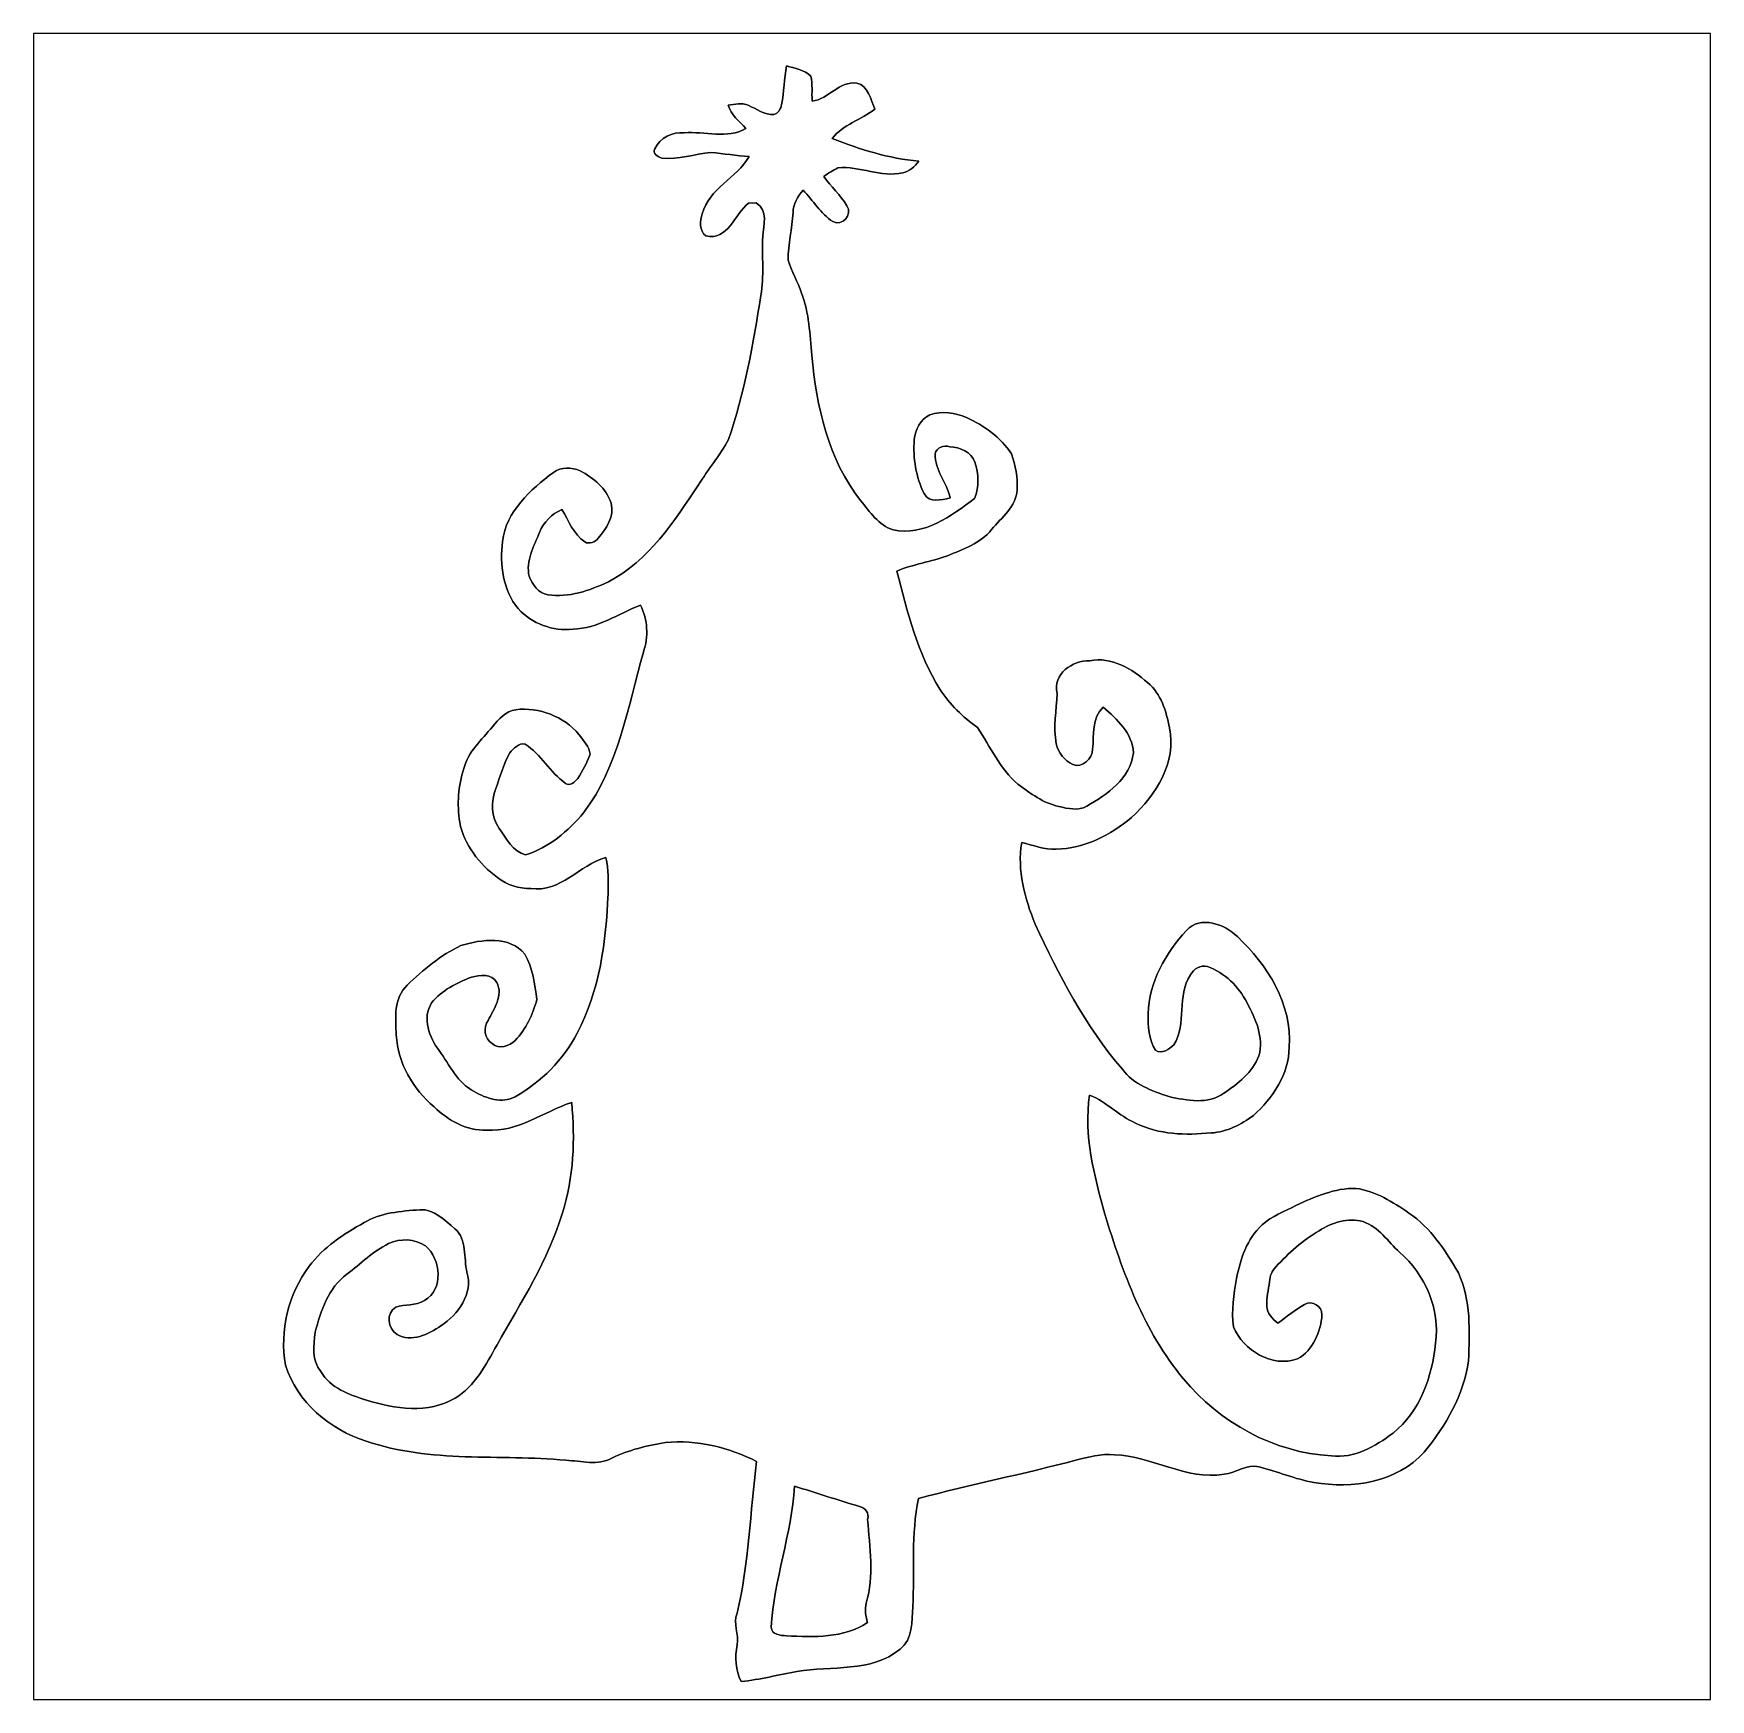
# Model space of a CAD drawing. Header units: centimetres. Extents: x -16.8 to 16.8, y -16.7 to 16.7.
import ezdxf

# ---------------------------------------------------------------- set-up
doc = ezdxf.new("R2010")
doc.units = ezdxf.units.CM
doc.header["$MEASUREMENT"] = 0
doc.layers.add('Layer 1', color=7, linetype='Continuous')

msp = doc.modelspace()

# ---------------------------------------------------------------- linework, layer by layer
at = {"layer": 'Layer 1', "color": 7}
for points, knots in [([(-16.77458, 16.66875), (-16.77458, 16.66875), (16.77458, 16.66875), (16.77458, 16.66875), (16.77458, 16.66875), (16.77458, 16.66875), (16.77458, -16.66875), (16.77458, -16.66875), (16.77458, -16.66875), (16.77458, -16.66875), (-16.77458, -16.66875), (-16.77458, -16.66875), (-16.77458, -16.66875), (-16.77458, -16.66875), (-16.77458, 16.66875), (-16.77458, 16.66875), (-16.77458, 16.66875), (-16.77458, 16.66875), (-16.77458, 16.66875), (-16.77458, 16.66875)], [0, 0, 0, 0, 0.16666667, 0.16666667, 0.16666667, 0.16666667, 0.33333333, 0.33333333, 0.33333333, 0.33333333, 0.5, 0.5, 0.5, 0.5, 0.66666667, 0.66666667, 0.66666667, 0.66666667, 1, 1, 1, 1]), ([(-1.71309, 16.02387), (-1.75154, 15.76493), (-1.76424, 15.50282), (-1.80799, 15.24494), (-1.80799, 15.24494), (-1.82316, 15.16027), (-1.87607, 15.07314), (-1.96144, 15.04668), (-1.96144, 15.04668), (-2.15512, 15.03609), (-2.30823, 15.16415), (-2.47756, 15.23259), (-2.47756, 15.23259), (-2.6035, 15.29151), (-2.74673, 15.25023), (-2.87831, 15.23788), (-2.87831, 15.23788), (-2.82258, 15.03856), (-2.65359, 14.91509), (-2.52095, 14.76939), (-2.52095, 14.76939), (-2.89631, 14.54785), (-3.34857, 14.71824), (-3.75673, 14.6812), (-3.75673, 14.6812), (-3.99309, 14.70554), (-4.24286, 14.58313), (-4.34481, 14.36441), (-4.34481, 14.36441), (-4.39491, 14.26598), (-4.28202, 14.2046), (-4.20476, 14.17602), (-4.20476, 14.17602), (-3.87244, 14.14039), (-3.55141, 14.25716), (-3.22333, 14.28609), (-3.22333, 14.28609), (-2.96686, 14.27057), (-2.71427, 14.22082), (-2.4571, 14.20566), (-2.4571, 14.20566), (-2.70969, 13.77632), (-3.25861, 13.56819), (-3.39443, 13.06266), (-3.39443, 13.06266), (-3.4484, 12.92049), (-3.45899, 12.72117), (-3.32458, 12.61886), (-3.32458, 12.61886), (-2.88784, 12.51656), (-2.75202, 13.04749), (-2.47156, 13.27256), (-2.47156, 13.27256), (-2.47156, 13.27256), (-2.31916, 13.27997), (-2.31916, 13.27997), (-2.31916, 13.27997), (-2.06551, 13.12968), (-2.17488, 12.83829), (-2.18616, 12.60616), (-2.18616, 12.60616), (-2.20204, 12.21422), (-2.15724, 11.8177), (-2.22285, 11.42859), (-2.22285, 11.42859), (-2.37455, 10.45563), (-2.54847, 9.47879), (-2.87055, 8.54604), (-2.87055, 8.54604), (-3.0413, 8.22501), (-3.28083, 7.94526), (-3.4731, 7.63658), (-3.4731, 7.63658), (-3.96311, 6.90316), (-4.46334, 6.1147), (-5.27438, 5.69842), (-5.27438, 5.69842), (-5.64656, 5.51886), (-6.06778, 5.37528), (-6.48617, 5.43736), (-6.48617, 5.43736), (-6.67526, 5.46347), (-6.79027, 5.64515), (-6.858, 5.80743), (-6.858, 5.80743), (-6.93279, 6.11752), (-6.7624, 6.40927), (-6.65021, 6.68655), (-6.65021, 6.68655), (-6.57013, 6.89328), (-6.40997, 7.05873), (-6.20536, 7.14199), (-6.20536, 7.14199), (-6.06637, 6.91974), (-5.97429, 6.64669), (-5.74499, 6.49534), (-5.74499, 6.49534), (-5.65326, 6.44031), (-5.54038, 6.49817), (-5.47511, 6.56872), (-5.47511, 6.56872), (-5.31636, 6.76028), (-5.1502, 7.00476), (-5.22041, 7.26934), (-5.22041, 7.26934), (-5.31671, 7.56779), (-5.57071, 7.78016), (-5.84129, 7.91739), (-5.84129, 7.91739), (-6.00816, 7.99253), (-6.22018, 8.00029), (-6.37187, 7.88705), (-6.37187, 7.88705), (-6.82907, 7.54345), (-7.32261, 7.10953), (-7.38999, 6.50487), (-7.38999, 6.50487), (-7.45455, 6.04344), (-7.38223, 5.53156), (-7.08131, 5.15973), (-7.08131, 5.15973), (-6.80508, 4.86234), (-6.38704, 4.699), (-5.98064, 4.7498), (-5.98064, 4.7498), (-5.48958, 4.76215), (-5.07506, 5.05778), (-4.63197, 5.23134), (-4.63197, 5.23134), (-4.48451, 4.93783), (-4.46969, 4.59952), (-4.57376, 4.28837), (-4.57376, 4.28837), (-4.88668, 3.19581), (-5.06518, 2.00589), (-5.76862, 1.07527), (-5.76862, 1.07527), (-6.07695, 0.70944), (-6.46889, 0.37465), (-6.93244, 0.2346), (-6.93244, 0.2346), (-7.18573, 0.29245), (-7.31802, 0.56797), (-7.45808, 0.76094), (-7.45808, 0.76094), (-7.63094, 0.99201), (-7.62282, 1.30069), (-7.52651, 1.56034), (-7.52651, 1.56034), (-7.43726, 1.79952), (-7.37129, 2.05034), (-7.24747, 2.27401), (-7.24747, 2.27401), (-7.16809, 2.35585), (-7.06861, 2.48109), (-6.9402, 2.44722), (-6.9402, 2.44722), (-6.61564, 2.24543), (-6.44384, 1.8796), (-6.13163, 1.6637), (-6.13163, 1.6637), (-6.0452, 1.60373), (-5.93972, 1.68769), (-5.88821, 1.7586), (-5.88821, 1.7586), (-5.79367, 1.91347), (-5.70018, 2.07327), (-5.64056, 2.24543), (-5.64056, 2.24543), (-5.65185, 2.39959), (-5.77603, 2.5206), (-5.86211, 2.63948), (-5.86211, 2.63948), (-6.16409, 3.00284), (-6.66044, 3.19511), (-7.12858, 3.13831), (-7.12858, 3.13831), (-7.33002, 3.10868), (-7.46866, 2.94181), (-7.59531, 2.79753), (-7.59531, 2.79753), (-7.80486, 2.53294), (-8.08567, 2.30152), (-8.16504, 1.95792), (-8.16504, 1.95792), (-8.28216, 1.61537), (-8.30157, 1.24566), (-8.24794, 0.88829), (-8.24794, 0.88829), (-8.16257, 0.43215), (-7.85601, 0.04904), (-7.49159, -0.22225), (-7.49159, -0.22225), (-7.30391, -0.37006), (-7.06473, -0.44626), (-6.8259, -0.43921), (-6.8259, -0.43921), (-6.22723, -0.53093), (-5.85823, 0.03034), (-5.32836, 0.1778), (-5.32836, 0.1778), (-5.26662, -0.0575), (-5.27438, -0.30409), (-5.27861, -0.54575), (-5.27861, -0.54575), (-5.32659, -1.4986), (-5.43983, -2.48461), (-5.90091, -3.33728), (-5.90091, -3.33728), (-6.17396, -3.87279), (-6.61952, -4.30847), (-7.1374, -4.60763), (-7.1374, -4.60763), (-7.39916, -4.74345), (-7.71948, -4.64996), (-7.9562, -4.50144), (-7.9562, -4.50144), (-8.29698, -4.33846), (-8.44656, -3.97298), (-8.65858, -3.68512), (-8.65858, -3.68512), (-8.85896, -3.41665), (-9.00465, -3.04165), (-8.81027, -2.72556), (-8.81027, -2.72556), (-8.60284, -2.48179), (-8.3125, -2.32093), (-8.0137, -2.21686), (-8.0137, -2.21686), (-7.8426, -2.16323), (-7.60906, -2.14101), (-7.50746, -2.32198), (-7.50746, -2.32198), (-7.36847, -2.57528), (-7.56356, -2.86032), (-7.68138, -3.07975), (-7.68138, -3.07975), (-7.77769, -3.22721), (-7.75935, -3.44876), (-7.59848, -3.54259), (-7.59848, -3.54259), (-7.45984, -3.66748), (-7.25593, -3.59622), (-7.1374, -3.48051), (-7.1374, -3.48051), (-6.92256, -3.25508), (-6.78392, -2.96122), (-6.70525, -2.66383), (-6.70525, -2.66383), (-6.74476, -2.35585), (-6.78886, -2.02988), (-6.94478, -1.75648), (-6.94478, -1.75648), (-7.25099, -1.37724), (-7.81614, -1.45768), (-8.22607, -1.58256), (-8.22607, -1.58256), (-8.63247, -1.772), (-8.97925, -2.06904), (-9.3024, -2.37525), (-9.3024, -2.37525), (-9.56839, -2.63243), (-9.53735, -3.03248), (-9.51653, -3.37079), (-9.51653, -3.37079), (-9.48937, -3.93559), (-9.18492, -4.45029), (-8.76088, -4.81048), (-8.76088, -4.81048), (-8.48148, -5.07894), (-8.1086, -5.29661), (-7.70819, -5.27473), (-7.70819, -5.27473), (-7.08307, -5.32024), (-6.57296, -4.90714), (-6.00745, -4.72193), (-6.00745, -4.72193), (-5.93831, -5.46029), (-5.96547, -6.21982), (-6.19478, -6.93032), (-6.19478, -6.93032), (-6.47559, -7.88141), (-7.02239, -8.71679), (-7.50147, -9.57439), (-7.50147, -9.57439), (-7.72336, -9.96738), (-7.93891, -10.40059), (-8.34214, -10.63696), (-8.34214, -10.63696), (-8.8773, -10.95834), (-9.54581, -10.85427), (-10.11273, -10.67999), (-10.11273, -10.67999), (-10.45139, -10.5664), (-10.84157, -10.44222), (-11.02431, -10.10638), (-11.02431, -10.10638), (-11.20881, -9.88977), (-11.176, -9.58109), (-11.13966, -9.32039), (-11.13966, -9.32039), (-11.03171, -8.89353), (-10.87296, -8.42998), (-10.50396, -8.15799), (-10.50396, -8.15799), (-10.2302, -7.94949), (-9.98185, -7.70008), (-9.67105, -7.54592), (-9.67105, -7.54592), (-9.43786, -7.4355), (-9.14894, -7.44926), (-8.93339, -7.59284), (-8.93339, -7.59284), (-8.62259, -7.84966), (-8.56298, -8.47619), (-8.95562, -8.68362), (-8.95562, -8.68362), (-9.12848, -8.79757), (-9.34332, -8.75065), (-9.52959, -8.81803), (-9.52959, -8.81803), (-9.72503, -8.93763), (-9.69328, -9.25195), (-9.50242, -9.36202), (-9.50242, -9.36202), (-9.22091, -9.53241), (-8.86672, -9.35884), (-8.62295, -9.19268), (-8.62295, -9.19268), (-8.28569, -8.9662), (-7.97207, -8.54781), (-8.10366, -8.11847), (-8.10366, -8.11847), (-8.17033, -7.83484), (-8.09731, -7.46301), (-8.3439, -7.25029), (-8.3439, -7.25029), (-8.54428, -7.08025), (-8.76018, -6.85059), (-9.04628, -6.86788), (-9.04628, -6.86788), (-9.42375, -6.90245), (-9.82627, -6.92044), (-10.15788, -7.12435), (-10.15788, -7.12435), (-10.56569, -7.35789), (-10.97844, -7.61541), (-11.26137, -7.99959), (-11.26137, -7.99959), (-11.67553, -8.55768), (-11.85474, -9.2904), (-11.73445, -9.9762), (-11.73445, -9.9762), (-11.50373, -10.71845), (-10.84474, -11.26984), (-10.11802, -11.49914), (-10.11802, -11.49914), (-8.83285, -11.94188), (-7.45173, -11.75808), (-6.12246, -11.8812), (-6.12246, -11.8812), (-5.81801, -11.89708), (-5.48711, -11.9955), (-5.20241, -11.83993), (-5.20241, -11.83993), (-4.86763, -11.67553), (-4.5018, -11.58416), (-4.1342, -11.52842), (-4.1342, -11.52842), (-3.50167, -11.46563), (-2.86985, -11.62121), (-2.30752, -11.90519), (-2.30752, -11.90519), (-2.44369, -12.91661), (-2.45639, -13.94601), (-2.6991, -14.94155), (-2.6991, -14.94155), (-2.78553, -15.15075), (-2.65783, -15.361), (-2.69875, -15.57373), (-2.69875, -15.57373), (-2.74461, -15.82208), (-2.73438, -16.08384), (-2.6162, -16.31209), (-2.6162, -16.31209), (-2.23979, -16.26941), (-1.87219, -16.17592), (-1.50072, -16.10607), (-1.50072, -16.10607), (-0.81068, -15.98754), (-0.01905, -16.13994), (0.56127, -15.66086), (0.56127, -15.66086), (0.82127, -15.46895), (0.79093, -15.09854), (0.81986, -14.81526), (0.81986, -14.81526), (0.84631, -14.09241), (0.78281, -13.36181), (0.92886, -12.64779), (0.92886, -12.64779), (1.97344, -12.36768), (3.03495, -12.15672), (4.07987, -11.87873), (4.07987, -11.87873), (4.33246, -11.82088), (4.58717, -11.74115), (4.84964, -11.77255), (4.84964, -11.77255), (5.59964, -11.79124), (6.28086, -12.29113), (7.04321, -12.16131), (7.04321, -12.16131), (7.28627, -12.1412), (7.49229, -11.94682), (7.74524, -12.01244), (7.74524, -12.01244), (8.11248, -12.10733), (8.46455, -12.26256), (8.84167, -12.32429), (8.84167, -12.32429), (9.61178, -12.4587), (10.50043, -12.33064), (11.04512, -11.71681), (11.04512, -11.71681), (11.48397, -11.19681), (11.83217, -10.57451), (11.93588, -9.89471), (11.93588, -9.89471), (11.95387, -9.30557), (11.98986, -8.67869), (11.73092, -8.13117), (11.73092, -8.13117), (11.47692, -7.67997), (11.17459, -7.23194), (10.74102, -6.9342), (10.74102, -6.9342), (10.41859, -6.71795), (10.07604, -6.49287), (9.68234, -6.44172), (9.68234, -6.44172), (9.2583, -6.43326), (8.85754, -6.60682), (8.48219, -6.78603), (8.48219, -6.78603), (8.24971, -6.89998), (7.99818, -6.99135), (7.80732, -7.17338), (7.80732, -7.17338), (7.49829, -7.44573), (7.37094, -7.85671), (7.29262, -8.24759), (7.29262, -8.24759), (7.23512, -8.56439), (7.18714, -8.88753), (7.2323, -9.21032), (7.2323, -9.21032), (7.43479, -9.69081), (7.99606, -10.03053), (8.515, -9.85485), (8.515, -9.85485), (8.82615, -9.68304), (8.98207, -9.3091), (9.00183, -8.96655), (9.00183, -8.96655), (9.00853, -8.8011), (8.80216, -8.67657), (8.6547, -8.76229), (8.6547, -8.76229), (8.4649, -8.87271), (8.29416, -9.01206), (8.11706, -9.14082), (8.11706, -9.14082), (8.01546, -9.04981), (7.90257, -8.94433), (7.89799, -8.79757), (7.89799, -8.79757), (7.89481, -8.63283), (7.92797, -8.46984), (7.95584, -8.30862), (7.95584, -8.30862), (7.95761, -8.19503), (8.00276, -8.09025), (8.07932, -8.01017), (8.07932, -8.01017), (8.33755, -7.73642), (8.61836, -7.47924), (8.94503, -7.28874), (8.94503, -7.28874), (9.20115, -7.12364), (9.52288, -7.02416), (9.82557, -7.10671), (9.82557, -7.10671), (10.13954, -7.21113), (10.32087, -7.50535), (10.55476, -7.71913), (10.55476, -7.71913), (11.06805, -8.16187), (11.37356, -8.86425), (11.27372, -9.54158), (11.27372, -9.54158), (11.20951, -10.21186), (10.95834, -10.90401), (10.42352, -11.3411), (10.42352, -11.3411), (10.06969, -11.59792), (9.64777, -11.85263), (9.19092, -11.79336), (9.19092, -11.79336), (8.03734, -11.73127), (6.95748, -11.13049), (6.22794, -10.24714), (6.22794, -10.24714), (5.43419, -9.30134), (5.01791, -8.11847), (4.65596, -6.95713), (4.65596, -6.95713), (4.45206, -6.18102), (4.22416, -5.38515), (4.35469, -4.57376), (4.35469, -4.57376), (4.68877, -4.71135), (4.93959, -4.99145), (5.27297, -5.13292), (5.27297, -5.13292), (5.73864, -5.37245), (6.27768, -5.37669), (6.78674, -5.33188), (6.78674, -5.33188), (7.09789, -5.31107), (7.38223, -5.16502), (7.62917, -4.98369), (7.62917, -4.98369), (8.0137, -4.63232), (8.34813, -4.15854), (8.3439, -3.61633), (8.3439, -3.61633), (8.4134, -2.75766), (7.91104, -1.9685), (7.30991, -1.40406), (7.30991, -1.40406), (7.05908, -1.15253), (6.56943, -0.97684), (6.28897, -1.27917), (6.28897, -1.27917), (5.87728, -1.73637), (5.53402, -2.31422), (5.52697, -2.94711), (5.52697, -2.94711), (5.51286, -3.19652), (5.53297, -3.4611), (5.67408, -3.6763), (5.67408, -3.6763), (5.79543, -3.76167), (5.95066, -3.65866), (6.03744, -3.56764), (6.03744, -3.56764), (6.30802, -3.14537), (6.09036, -2.58763), (6.36976, -2.17099), (6.36976, -2.17099), (6.43079, -2.04611), (6.57013, -1.96321), (6.71336, -1.99919), (6.71336, -1.99919), (7.05626, -2.13148), (7.33672, -2.39854), (7.50252, -2.72556), (7.50252, -2.72556), (7.67115, -3.05012), (7.84507, -3.41383), (7.741, -3.78919), (7.741, -3.78919), (7.61012, -4.11445), (7.32649, -4.35046), (7.03827, -4.53496), (7.03827, -4.53496), (6.72289, -4.77132), (6.29673, -4.67995), (5.94113, -4.60587), (5.94113, -4.60587), (5.59823, -4.49086), (5.23099, -4.35928), (5.00944, -4.05624), (5.00944, -4.05624), (4.25944, -3.19864), (3.74826, -2.17241), (3.26143, -1.15147), (3.26143, -1.15147), (3.06035, -0.63923), (2.89877, -0.07514), (2.99508, 0.47837), (2.99508, 0.47837), (3.22368, 0.42792), (3.44593, 0.33161), (3.68512, 0.34537), (3.68512, 0.34537), (4.24639, 0.35807), (4.77273, 0.6223), (5.19289, 0.98143), (5.19289, 0.98143), (5.68466, 1.42593), (6.09106, 2.08633), (5.95489, 2.7753), (5.95489, 2.7753), (5.88433, 3.10444), (5.78661, 3.45722), (5.51427, 3.67983), (5.51427, 3.67983), (5.20382, 3.95817), (4.78966, 4.2037), (4.3561, 4.11833), (4.3561, 4.11833), (4.01073, 4.13279), (3.61632, 3.84387), (3.7017, 3.46322), (3.7017, 3.46322), (3.69323, 3.12737), (3.62091, 2.78941), (3.68759, 2.45463), (3.68759, 2.45463), (3.72428, 2.27436), (3.85269, 2.12161), (4.01496, 2.0387), (4.01496, 2.0387), (4.2164, 1.97026), (4.40549, 2.15336), (4.41466, 2.34633), (4.41466, 2.34633), (4.44218, 2.63772), (4.39067, 2.9718), (4.62597, 3.19052), (4.62597, 3.19052), (4.89973, 2.9464), (5.21194, 2.66982), (5.22887, 2.27542), (5.22887, 2.27542), (5.17419, 1.76107), (4.70288, 1.44463), (4.29648, 1.20685), (4.29648, 1.20685), (4.12468, 1.10666), (3.91795, 1.1617), (3.73662, 1.19944), (3.73662, 1.19944), (3.42865, 1.27035), (3.16583, 1.46121), (2.91959, 1.64994), (2.91959, 1.64994), (2.55834, 1.95439), (2.36784, 2.39642), (2.10961, 2.77883), (2.10961, 2.77883), (1.82245, 2.99544), (1.55152, 3.2385), (1.35925, 3.54718), (1.35925, 3.54718), (0.90699, 4.26473), (0.70379, 5.09976), (0.49847, 5.91256), (0.49847, 5.91256), (0.82409, 6.05014), (1.17863, 6.09529), (1.50883, 6.21736), (1.50883, 6.21736), (1.82386, 6.35353), (2.1717, 6.46218), (2.3936, 6.74264), (2.3936, 6.74264), (2.58763, 6.98853), (2.88502, 7.19631), (2.90548, 7.53604), (2.90548, 7.53604), (2.9143, 7.78087), (2.87232, 8.02957), (2.79012, 8.25959), (2.79012, 8.25959), (2.57246, 8.58449), (2.24543, 8.82615), (1.89159, 8.98419), (1.89159, 8.98419), (1.66053, 9.0738), (1.397, 9.1246), (1.15676, 9.03817), (1.15676, 9.03817), (0.96873, 8.94962), (0.86395, 8.74289), (0.84455, 8.54287), (0.84455, 8.54287), (0.8195, 8.17492), (0.88053, 7.79357), (1.04211, 7.4609), (1.04211, 7.4609), (1.14547, 7.26793), (1.39524, 7.33672), (1.56492, 7.37588), (1.56492, 7.37588), (1.50283, 7.68526), (1.24742, 7.93362), (1.26436, 8.26029), (1.26436, 8.26029), (1.29046, 8.38447), (1.44145, 8.44127), (1.5561, 8.39823), (1.5561, 8.39823), (1.75824, 8.3887), (1.98473, 8.29592), (2.05987, 8.09272), (2.05987, 8.09272), (2.13713, 7.86201), (2.14701, 7.59107), (2.04964, 7.36741), (2.04964, 7.36741), (1.58644, 7.01252), (1.04316, 6.60929), (0.42051, 6.73629), (0.42051, 6.73629), (0.12947, 6.83048), (-0.04374, 7.09718), (-0.22754, 7.3219), (-0.22754, 7.3219), (-0.87912, 8.14423), (-1.11337, 9.20856), (-1.20156, 10.23197), (-1.20156, 10.23197), (-1.24848, 10.64719), (-1.25236, 11.07793), (-1.40864, 11.47163), (-1.40864, 11.47163), (-1.48237, 11.69917), (-1.60796, 11.90696), (-1.67816, 12.13485), (-1.67816, 12.13485), (-1.6831, 12.45447), (-1.59597, 12.76632), (-1.57868, 13.08453), (-1.57868, 13.08453), (-1.57551, 13.25774), (-1.4926, 13.41155), (-1.3776, 13.53467), (-1.3776, 13.53467), (-1.17757, 13.32724), (-1.02976, 13.06301), (-0.78281, 12.90496), (-0.78281, 12.90496), (-0.59302, 12.80971), (-0.37994, 13.03867), (-0.50236, 13.2207), (-0.50236, 13.2207), (-0.63183, 13.43484), (-0.81809, 13.6077), (-0.96414, 13.81019), (-0.96414, 13.81019), (-0.87066, 13.86593), (-0.78564, 13.94072), (-0.68227, 13.97882), (-0.68227, 13.97882), (-0.24306, 14.02997), (0.17886, 13.77668), (0.61666, 13.88216), (0.61666, 13.88216), (0.75212, 13.90967), (0.85443, 14.00916), (0.93698, 14.11358), (0.93698, 14.11358), (0.33831, 14.16826), (-0.23813, 14.34677), (-0.79481, 14.56831), (-0.79481, 14.56831), (-0.58032, 14.85477), (-0.21308, 14.94014), (0.05821, 15.1571), (0.05821, 15.1571), (-0.02328, 15.34125), (-0.07691, 15.62382), (-0.30339, 15.67815), (-0.30339, 15.67815), (-0.65934, 15.72507), (-0.86254, 15.35148), (-1.19733, 15.31761), (-1.19733, 15.31761), (-1.20932, 15.48306), (-1.18181, 15.65628), (-1.2259, 15.81644), (-1.2259, 15.81644), (-1.35502, 15.94132), (-1.54764, 15.97342), (-1.71309, 16.02387)], [0, 0, 0, 0, 0.00505051, 0.00505051, 0.00505051, 0.00505051, 0.01010101, 0.01010101, 0.01010101, 0.01010101, 0.01515152, 0.01515152, 0.01515152, 0.01515152, 0.02020202, 0.02020202, 0.02020202, 0.02020202, 0.02525253, 0.02525253, 0.02525253, 0.02525253, 0.03030303, 0.03030303, 0.03030303, 0.03030303, 0.03535354, 0.03535354, 0.03535354, 0.03535354, 0.04040404, 0.04040404, 0.04040404, 0.04040404, 0.04545455, 0.04545455, 0.04545455, 0.04545455, 0.05050505, 0.05050505, 0.05050505, 0.05050505, 0.05555556, 0.05555556, 0.05555556, 0.05555556, 0.06060606, 0.06060606, 0.06060606, 0.06060606, 0.06565657, 0.06565657, 0.06565657, 0.06565657, 0.07070707, 0.07070707, 0.07070707, 0.07070707, 0.07575758, 0.07575758, 0.07575758, 0.07575758, 0.08080808, 0.08080808, 0.08080808, 0.08080808, 0.08585859, 0.08585859, 0.08585859, 0.08585859, 0.09090909, 0.09090909, 0.09090909, 0.09090909, 0.0959596, 0.0959596, 0.0959596, 0.0959596, 0.1010101, 0.1010101, 0.1010101, 0.1010101, 0.10606061, 0.10606061, 0.10606061, 0.10606061, 0.11111111, 0.11111111, 0.11111111, 0.11111111, 0.11616162, 0.11616162, 0.11616162, 0.11616162, 0.12121212, 0.12121212, 0.12121212, 0.12121212, 0.12626263, 0.12626263, 0.12626263, 0.12626263, 0.13131313, 0.13131313, 0.13131313, 0.13131313, 0.13636364, 0.13636364, 0.13636364, 0.13636364, 0.14141414, 0.14141414, 0.14141414, 0.14141414, 0.14646465, 0.14646465, 0.14646465, 0.14646465, 0.15151515, 0.15151515, 0.15151515, 0.15151515, 0.15656566, 0.15656566, 0.15656566, 0.15656566, 0.16161616, 0.16161616, 0.16161616, 0.16161616, 0.16666667, 0.16666667, 0.16666667, 0.16666667, 0.17171717, 0.17171717, 0.17171717, 0.17171717, 0.17676768, 0.17676768, 0.17676768, 0.17676768, 0.18181818, 0.18181818, 0.18181818, 0.18181818, 0.18686869, 0.18686869, 0.18686869, 0.18686869, 0.19191919, 0.19191919, 0.19191919, 0.19191919, 0.1969697, 0.1969697, 0.1969697, 0.1969697, 0.2020202, 0.2020202, 0.2020202, 0.2020202, 0.20707071, 0.20707071, 0.20707071, 0.20707071, 0.21212121, 0.21212121, 0.21212121, 0.21212121, 0.21717172, 0.21717172, 0.21717172, 0.21717172, 0.22222222, 0.22222222, 0.22222222, 0.22222222, 0.22727273, 0.22727273, 0.22727273, 0.22727273, 0.23232323, 0.23232323, 0.23232323, 0.23232323, 0.23737374, 0.23737374, 0.23737374, 0.23737374, 0.24242424, 0.24242424, 0.24242424, 0.24242424, 0.24747475, 0.24747475, 0.24747475, 0.24747475, 0.25252525, 0.25252525, 0.25252525, 0.25252525, 0.25757576, 0.25757576, 0.25757576, 0.25757576, 0.26262626, 0.26262626, 0.26262626, 0.26262626, 0.26767677, 0.26767677, 0.26767677, 0.26767677, 0.27272727, 0.27272727, 0.27272727, 0.27272727, 0.27777778, 0.27777778, 0.27777778, 0.27777778, 0.28282828, 0.28282828, 0.28282828, 0.28282828, 0.28787879, 0.28787879, 0.28787879, 0.28787879, 0.29292929, 0.29292929, 0.29292929, 0.29292929, 0.2979798, 0.2979798, 0.2979798, 0.2979798, 0.3030303, 0.3030303, 0.3030303, 0.3030303, 0.30808081, 0.30808081, 0.30808081, 0.30808081, 0.31313131, 0.31313131, 0.31313131, 0.31313131, 0.31818182, 0.31818182, 0.31818182, 0.31818182, 0.32323232, 0.32323232, 0.32323232, 0.32323232, 0.32828283, 0.32828283, 0.32828283, 0.32828283, 0.33333333, 0.33333333, 0.33333333, 0.33333333, 0.33838384, 0.33838384, 0.33838384, 0.33838384, 0.34343434, 0.34343434, 0.34343434, 0.34343434, 0.34848485, 0.34848485, 0.34848485, 0.34848485, 0.35353535, 0.35353535, 0.35353535, 0.35353535, 0.35858586, 0.35858586, 0.35858586, 0.35858586, 0.36363636, 0.36363636, 0.36363636, 0.36363636, 0.36868687, 0.36868687, 0.36868687, 0.36868687, 0.37373737, 0.37373737, 0.37373737, 0.37373737, 0.37878788, 0.37878788, 0.37878788, 0.37878788, 0.38383838, 0.38383838, 0.38383838, 0.38383838, 0.38888889, 0.38888889, 0.38888889, 0.38888889, 0.39393939, 0.39393939, 0.39393939, 0.39393939, 0.3989899, 0.3989899, 0.3989899, 0.3989899, 0.4040404, 0.4040404, 0.4040404, 0.4040404, 0.40909091, 0.40909091, 0.40909091, 0.40909091, 0.41414141, 0.41414141, 0.41414141, 0.41414141, 0.41919192, 0.41919192, 0.41919192, 0.41919192, 0.42424242, 0.42424242, 0.42424242, 0.42424242, 0.42929293, 0.42929293, 0.42929293, 0.42929293, 0.43434343, 0.43434343, 0.43434343, 0.43434343, 0.43939394, 0.43939394, 0.43939394, 0.43939394, 0.44444444, 0.44444444, 0.44444444, 0.44444444, 0.44949495, 0.44949495, 0.44949495, 0.44949495, 0.45454545, 0.45454545, 0.45454545, 0.45454545, 0.45959596, 0.45959596, 0.45959596, 0.45959596, 0.46464646, 0.46464646, 0.46464646, 0.46464646, 0.46969697, 0.46969697, 0.46969697, 0.46969697, 0.47474747, 0.47474747, 0.47474747, 0.47474747, 0.47979798, 0.47979798, 0.47979798, 0.47979798, 0.48484848, 0.48484848, 0.48484848, 0.48484848, 0.48989899, 0.48989899, 0.48989899, 0.48989899, 0.49494949, 0.49494949, 0.49494949, 0.49494949, 0.5, 0.5, 0.5, 0.5, 0.50505051, 0.50505051, 0.50505051, 0.50505051, 0.51010101, 0.51010101, 0.51010101, 0.51010101, 0.51515152, 0.51515152, 0.51515152, 0.51515152, 0.52020202, 0.52020202, 0.52020202, 0.52020202, 0.52525253, 0.52525253, 0.52525253, 0.52525253, 0.53030303, 0.53030303, 0.53030303, 0.53030303, 0.53535354, 0.53535354, 0.53535354, 0.53535354, 0.54040404, 0.54040404, 0.54040404, 0.54040404, 0.54545455, 0.54545455, 0.54545455, 0.54545455, 0.55050505, 0.55050505, 0.55050505, 0.55050505, 0.55555556, 0.55555556, 0.55555556, 0.55555556, 0.56060606, 0.56060606, 0.56060606, 0.56060606, 0.56565657, 0.56565657, 0.56565657, 0.56565657, 0.57070707, 0.57070707, 0.57070707, 0.57070707, 0.57575758, 0.57575758, 0.57575758, 0.57575758, 0.58080808, 0.58080808, 0.58080808, 0.58080808, 0.58585859, 0.58585859, 0.58585859, 0.58585859, 0.59090909, 0.59090909, 0.59090909, 0.59090909, 0.5959596, 0.5959596, 0.5959596, 0.5959596, 0.6010101, 0.6010101, 0.6010101, 0.6010101, 0.60606061, 0.60606061, 0.60606061, 0.60606061, 0.61111111, 0.61111111, 0.61111111, 0.61111111, 0.61616162, 0.61616162, 0.61616162, 0.61616162, 0.62121212, 0.62121212, 0.62121212, 0.62121212, 0.62626263, 0.62626263, 0.62626263, 0.62626263, 0.63131313, 0.63131313, 0.63131313, 0.63131313, 0.63636364, 0.63636364, 0.63636364, 0.63636364, 0.64141414, 0.64141414, 0.64141414, 0.64141414, 0.64646465, 0.64646465, 0.64646465, 0.64646465, 0.65151515, 0.65151515, 0.65151515, 0.65151515, 0.65656566, 0.65656566, 0.65656566, 0.65656566, 0.66161616, 0.66161616, 0.66161616, 0.66161616, 0.66666667, 0.66666667, 0.66666667, 0.66666667, 0.67171717, 0.67171717, 0.67171717, 0.67171717, 0.67676768, 0.67676768, 0.67676768, 0.67676768, 0.68181818, 0.68181818, 0.68181818, 0.68181818, 0.68686869, 0.68686869, 0.68686869, 0.68686869, 0.69191919, 0.69191919, 0.69191919, 0.69191919, 0.6969697, 0.6969697, 0.6969697, 0.6969697, 0.7020202, 0.7020202, 0.7020202, 0.7020202, 0.70707071, 0.70707071, 0.70707071, 0.70707071, 0.71212121, 0.71212121, 0.71212121, 0.71212121, 0.71717172, 0.71717172, 0.71717172, 0.71717172, 0.72222222, 0.72222222, 0.72222222, 0.72222222, 0.72727273, 0.72727273, 0.72727273, 0.72727273, 0.73232323, 0.73232323, 0.73232323, 0.73232323, 0.73737374, 0.73737374, 0.73737374, 0.73737374, 0.74242424, 0.74242424, 0.74242424, 0.74242424, 0.74747475, 0.74747475, 0.74747475, 0.74747475, 0.75252525, 0.75252525, 0.75252525, 0.75252525, 0.75757576, 0.75757576, 0.75757576, 0.75757576, 0.76262626, 0.76262626, 0.76262626, 0.76262626, 0.76767677, 0.76767677, 0.76767677, 0.76767677, 0.77272727, 0.77272727, 0.77272727, 0.77272727, 0.77777778, 0.77777778, 0.77777778, 0.77777778, 0.78282828, 0.78282828, 0.78282828, 0.78282828, 0.78787879, 0.78787879, 0.78787879, 0.78787879, 0.79292929, 0.79292929, 0.79292929, 0.79292929, 0.7979798, 0.7979798, 0.7979798, 0.7979798, 0.8030303, 0.8030303, 0.8030303, 0.8030303, 0.80808081, 0.80808081, 0.80808081, 0.80808081, 0.81313131, 0.81313131, 0.81313131, 0.81313131, 0.81818182, 0.81818182, 0.81818182, 0.81818182, 0.82323232, 0.82323232, 0.82323232, 0.82323232, 0.82828283, 0.82828283, 0.82828283, 0.82828283, 0.83333333, 0.83333333, 0.83333333, 0.83333333, 0.83838384, 0.83838384, 0.83838384, 0.83838384, 0.84343434, 0.84343434, 0.84343434, 0.84343434, 0.84848485, 0.84848485, 0.84848485, 0.84848485, 0.85353535, 0.85353535, 0.85353535, 0.85353535, 0.85858586, 0.85858586, 0.85858586, 0.85858586, 0.86363636, 0.86363636, 0.86363636, 0.86363636, 0.86868687, 0.86868687, 0.86868687, 0.86868687, 0.87373737, 0.87373737, 0.87373737, 0.87373737, 0.87878788, 0.87878788, 0.87878788, 0.87878788, 0.88383838, 0.88383838, 0.88383838, 0.88383838, 0.88888889, 0.88888889, 0.88888889, 0.88888889, 0.89393939, 0.89393939, 0.89393939, 0.89393939, 0.8989899, 0.8989899, 0.8989899, 0.8989899, 0.9040404, 0.9040404, 0.9040404, 0.9040404, 0.90909091, 0.90909091, 0.90909091, 0.90909091, 0.91414141, 0.91414141, 0.91414141, 0.91414141, 0.91919192, 0.91919192, 0.91919192, 0.91919192, 0.92424242, 0.92424242, 0.92424242, 0.92424242, 0.92929293, 0.92929293, 0.92929293, 0.92929293, 0.93434343, 0.93434343, 0.93434343, 0.93434343, 0.93939394, 0.93939394, 0.93939394, 0.93939394, 0.94444444, 0.94444444, 0.94444444, 0.94444444, 0.94949495, 0.94949495, 0.94949495, 0.94949495, 0.95454545, 0.95454545, 0.95454545, 0.95454545, 0.95959596, 0.95959596, 0.95959596, 0.95959596, 0.96464646, 0.96464646, 0.96464646, 0.96464646, 0.96969697, 0.96969697, 0.96969697, 0.96969697, 0.97474747, 0.97474747, 0.97474747, 0.97474747, 0.97979798, 0.97979798, 0.97979798, 0.97979798, 0.98484848, 0.98484848, 0.98484848, 0.98484848, 0.98989899, 0.98989899, 0.98989899, 0.98989899, 1, 1, 1, 1]), ([(-1.55152, -12.40155), (-1.11584, -12.53137), (-0.68545, -12.67883), (-0.24977, -12.8083), (-0.24977, -12.8083), (-0.13864, -12.83864), (-0.04833, -12.93671), (-0.08925, -13.06971), (-0.08925, -13.06971), (-0.04163, -13.62428), (0.04374, -14.19507), (-0.11465, -14.74047), (-0.11465, -14.74047), (-0.15416, -14.86994), (-0.11853, -15.00293), (-0.09137, -15.13064), (-0.09137, -15.13064), (-0.56691, -15.44743), (-1.16523, -15.4178), (-1.71097, -15.39699), (-1.71097, -15.39699), (-1.83198, -15.38252), (-2.01119, -15.38146), (-2.01436, -15.22412), (-2.01436, -15.22412), (-1.96215, -14.26774), (-1.60443, -13.35934), (-1.55152, -12.40155)], [0, 0, 0, 0, 0.125, 0.125, 0.125, 0.125, 0.25, 0.25, 0.25, 0.25, 0.375, 0.375, 0.375, 0.375, 0.5, 0.5, 0.5, 0.5, 0.625, 0.625, 0.625, 0.625, 0.75, 0.75, 0.75, 0.75, 1, 1, 1, 1])]:
    msp.add_open_spline(points, degree=3, knots=knots, dxfattribs=at)
at = {"layer": 'Layer 1', "color": 8}
for points, knots in [([(-1.71309, 16.02387), (-1.54764, 15.97342), (-1.35502, 15.94132), (-1.2259, 15.81644), (-1.2259, 15.81644), (-1.18181, 15.65628), (-1.20932, 15.48306), (-1.19733, 15.31761), (-1.19733, 15.31761), (-0.86254, 15.35148), (-0.65934, 15.72507), (-0.30339, 15.67815), (-0.30339, 15.67815), (-0.07691, 15.62382), (-0.02328, 15.34125), (0.05821, 15.1571), (0.05821, 15.1571), (-0.21308, 14.94014), (-0.58032, 14.85477), (-0.79481, 14.56831), (-0.79481, 14.56831), (-0.23813, 14.34677), (0.33831, 14.16826), (0.93698, 14.11358), (0.93698, 14.11358), (0.85443, 14.00916), (0.75212, 13.90967), (0.61666, 13.88216), (0.61666, 13.88216), (0.17886, 13.77668), (-0.24306, 14.02997), (-0.68227, 13.97882), (-0.68227, 13.97882), (-0.78564, 13.94072), (-0.87066, 13.86593), (-0.96414, 13.81019), (-0.96414, 13.81019), (-0.81809, 13.6077), (-0.63183, 13.43484), (-0.50236, 13.2207), (-0.50236, 13.2207), (-0.37994, 13.03867), (-0.59302, 12.80971), (-0.78281, 12.90496), (-0.78281, 12.90496), (-1.02976, 13.06301), (-1.17757, 13.32724), (-1.3776, 13.53467), (-1.3776, 13.53467), (-1.4926, 13.41155), (-1.57551, 13.25774), (-1.57868, 13.08453), (-1.57868, 13.08453), (-1.59597, 12.76632), (-1.6831, 12.45447), (-1.67816, 12.13485), (-1.67816, 12.13485), (-1.60796, 11.90696), (-1.48237, 11.69917), (-1.40864, 11.47163), (-1.40864, 11.47163), (-1.25236, 11.07793), (-1.24848, 10.64719), (-1.20156, 10.23197), (-1.20156, 10.23197), (-1.11337, 9.20856), (-0.87912, 8.14423), (-0.22754, 7.3219), (-0.22754, 7.3219), (-0.04374, 7.09718), (0.12947, 6.83048), (0.42051, 6.73629), (0.42051, 6.73629), (1.04316, 6.60929), (1.58644, 7.01252), (2.04964, 7.36741), (2.04964, 7.36741), (2.14701, 7.59107), (2.13713, 7.86201), (2.05987, 8.09272), (2.05987, 8.09272), (1.98473, 8.29592), (1.75824, 8.3887), (1.5561, 8.39823), (1.5561, 8.39823), (1.44145, 8.44127), (1.29046, 8.38447), (1.26436, 8.26029), (1.26436, 8.26029), (1.24742, 7.93362), (1.50283, 7.68526), (1.56492, 7.37588), (1.56492, 7.37588), (1.39524, 7.33672), (1.14547, 7.26793), (1.04211, 7.4609), (1.04211, 7.4609), (0.88053, 7.79357), (0.8195, 8.17492), (0.84455, 8.54287), (0.84455, 8.54287), (0.86395, 8.74289), (0.96873, 8.94962), (1.15676, 9.03817), (1.15676, 9.03817), (1.397, 9.1246), (1.66053, 9.0738), (1.89159, 8.98419), (1.89159, 8.98419), (2.24543, 8.82615), (2.57246, 8.58449), (2.79012, 8.25959), (2.79012, 8.25959), (2.87232, 8.02957), (2.9143, 7.78087), (2.90548, 7.53604), (2.90548, 7.53604), (2.88502, 7.19631), (2.58763, 6.98853), (2.3936, 6.74264), (2.3936, 6.74264), (2.1717, 6.46218), (1.82386, 6.35353), (1.50883, 6.21736), (1.50883, 6.21736), (1.17863, 6.09529), (0.82409, 6.05014), (0.49847, 5.91256), (0.49847, 5.91256), (0.70379, 5.09976), (0.90699, 4.26473), (1.35925, 3.54718), (1.35925, 3.54718), (1.55152, 3.2385), (1.82245, 2.99544), (2.10961, 2.77883), (2.10961, 2.77883), (2.36784, 2.39642), (2.55834, 1.95439), (2.91959, 1.64994), (2.91959, 1.64994), (3.16583, 1.46121), (3.42865, 1.27035), (3.73662, 1.19944), (3.73662, 1.19944), (3.91795, 1.1617), (4.12468, 1.10666), (4.29648, 1.20685), (4.29648, 1.20685), (4.70288, 1.44463), (5.17419, 1.76107), (5.22887, 2.27542), (5.22887, 2.27542), (5.21194, 2.66982), (4.89973, 2.9464), (4.62597, 3.19052), (4.62597, 3.19052), (4.39067, 2.9718), (4.44218, 2.63772), (4.41466, 2.34633), (4.41466, 2.34633), (4.40549, 2.15336), (4.2164, 1.97026), (4.01496, 2.0387), (4.01496, 2.0387), (3.85269, 2.12161), (3.72428, 2.27436), (3.68759, 2.45463), (3.68759, 2.45463), (3.62091, 2.78941), (3.69323, 3.12737), (3.7017, 3.46322), (3.7017, 3.46322), (3.61632, 3.84387), (4.01073, 4.13279), (4.3561, 4.11833), (4.3561, 4.11833), (4.78966, 4.2037), (5.20382, 3.95817), (5.51427, 3.67983), (5.51427, 3.67983), (5.78661, 3.45722), (5.88433, 3.10444), (5.95489, 2.7753), (5.95489, 2.7753), (6.09106, 2.08633), (5.68466, 1.42593), (5.19289, 0.98143), (5.19289, 0.98143), (4.77273, 0.6223), (4.24639, 0.35807), (3.68512, 0.34537), (3.68512, 0.34537), (3.44593, 0.33161), (3.22368, 0.42792), (2.99508, 0.47837), (2.99508, 0.47837), (2.89877, -0.07514), (3.06035, -0.63923), (3.26143, -1.15147), (3.26143, -1.15147), (3.74826, -2.17241), (4.25944, -3.19864), (5.00944, -4.05624), (5.00944, -4.05624), (5.23099, -4.35928), (5.59823, -4.49086), (5.94113, -4.60587), (5.94113, -4.60587), (6.29673, -4.67995), (6.72289, -4.77132), (7.03827, -4.53496), (7.03827, -4.53496), (7.32649, -4.35046), (7.61012, -4.11445), (7.741, -3.78919), (7.741, -3.78919), (7.84507, -3.41383), (7.67115, -3.05012), (7.50252, -2.72556), (7.50252, -2.72556), (7.33672, -2.39854), (7.05626, -2.13148), (6.71336, -1.99919), (6.71336, -1.99919), (6.57013, -1.96321), (6.43079, -2.04611), (6.36976, -2.17099), (6.36976, -2.17099), (6.09036, -2.58763), (6.30802, -3.14537), (6.03744, -3.56764), (6.03744, -3.56764), (5.95066, -3.65866), (5.79543, -3.76167), (5.67408, -3.6763), (5.67408, -3.6763), (5.53297, -3.4611), (5.51286, -3.19652), (5.52697, -2.94711), (5.52697, -2.94711), (5.53402, -2.31422), (5.87728, -1.73637), (6.28897, -1.27917), (6.28897, -1.27917), (6.56943, -0.97684), (7.05908, -1.15253), (7.30991, -1.40406), (7.30991, -1.40406), (7.91104, -1.9685), (8.4134, -2.75766), (8.3439, -3.61633), (8.3439, -3.61633), (8.34813, -4.15854), (8.0137, -4.63232), (7.62917, -4.98369), (7.62917, -4.98369), (7.38223, -5.16502), (7.09789, -5.31107), (6.78674, -5.33188), (6.78674, -5.33188), (6.27768, -5.37669), (5.73864, -5.37245), (5.27297, -5.13292), (5.27297, -5.13292), (4.93959, -4.99145), (4.68877, -4.71135), (4.35469, -4.57376), (4.35469, -4.57376), (4.22416, -5.38515), (4.45206, -6.18102), (4.65596, -6.95713), (4.65596, -6.95713), (5.01791, -8.11847), (5.43419, -9.30134), (6.22794, -10.24714), (6.22794, -10.24714), (6.95748, -11.13049), (8.03734, -11.73127), (9.19092, -11.79336), (9.19092, -11.79336), (9.64777, -11.85263), (10.06969, -11.59792), (10.42352, -11.3411), (10.42352, -11.3411), (10.95834, -10.90401), (11.20951, -10.21186), (11.27372, -9.54158), (11.27372, -9.54158), (11.37356, -8.86425), (11.06805, -8.16187), (10.55476, -7.71913), (10.55476, -7.71913), (10.32087, -7.50535), (10.13954, -7.21113), (9.82557, -7.10671), (9.82557, -7.10671), (9.52288, -7.02416), (9.20115, -7.12364), (8.94503, -7.28874), (8.94503, -7.28874), (8.61836, -7.47924), (8.33755, -7.73642), (8.07932, -8.01017), (8.07932, -8.01017), (8.00276, -8.09025), (7.95761, -8.19503), (7.95584, -8.30862), (7.95584, -8.30862), (7.92797, -8.46984), (7.89481, -8.63283), (7.89799, -8.79757), (7.89799, -8.79757), (7.90257, -8.94433), (8.01546, -9.04981), (8.11706, -9.14082), (8.11706, -9.14082), (8.29416, -9.01206), (8.4649, -8.87271), (8.6547, -8.76229), (8.6547, -8.76229), (8.80216, -8.67657), (9.00853, -8.8011), (9.00183, -8.96655), (9.00183, -8.96655), (8.98207, -9.3091), (8.82615, -9.68304), (8.515, -9.85485), (8.515, -9.85485), (7.99606, -10.03053), (7.43479, -9.69081), (7.2323, -9.21032), (7.2323, -9.21032), (7.18714, -8.88753), (7.23512, -8.56439), (7.29262, -8.24759), (7.29262, -8.24759), (7.37094, -7.85671), (7.49829, -7.44573), (7.80732, -7.17338), (7.80732, -7.17338), (7.99818, -6.99135), (8.24971, -6.89998), (8.48219, -6.78603), (8.48219, -6.78603), (8.85754, -6.60682), (9.2583, -6.43326), (9.68234, -6.44172), (9.68234, -6.44172), (10.07604, -6.49287), (10.41859, -6.71795), (10.74102, -6.9342), (10.74102, -6.9342), (11.17459, -7.23194), (11.47692, -7.67997), (11.73092, -8.13117), (11.73092, -8.13117), (11.98986, -8.67869), (11.95387, -9.30557), (11.93588, -9.89471), (11.93588, -9.89471), (11.83217, -10.57451), (11.48397, -11.19681), (11.04512, -11.71681), (11.04512, -11.71681), (10.50043, -12.33064), (9.61178, -12.4587), (8.84167, -12.32429), (8.84167, -12.32429), (8.46455, -12.26256), (8.11248, -12.10733), (7.74524, -12.01244), (7.74524, -12.01244), (7.49229, -11.94682), (7.28627, -12.1412), (7.04321, -12.16131), (7.04321, -12.16131), (6.28086, -12.29113), (5.59964, -11.79124), (4.84964, -11.77255), (4.84964, -11.77255), (4.58717, -11.74115), (4.33246, -11.82088), (4.07987, -11.87873), (4.07987, -11.87873), (3.03495, -12.15672), (1.97344, -12.36768), (0.92886, -12.64779), (0.92886, -12.64779), (0.78281, -13.36181), (0.84631, -14.09241), (0.81986, -14.81526), (0.81986, -14.81526), (0.79093, -15.09854), (0.82127, -15.46895), (0.56127, -15.66086), (0.56127, -15.66086), (-0.01905, -16.13994), (-0.81068, -15.98754), (-1.50072, -16.10607), (-1.50072, -16.10607), (-1.87219, -16.17592), (-2.23979, -16.26941), (-2.6162, -16.31209), (-2.6162, -16.31209), (-2.73438, -16.08384), (-2.74461, -15.82208), (-2.69875, -15.57373), (-2.69875, -15.57373), (-2.65783, -15.361), (-2.78553, -15.15075), (-2.6991, -14.94155), (-2.6991, -14.94155), (-2.45639, -13.94601), (-2.44369, -12.91661), (-2.30752, -11.90519), (-2.30752, -11.90519), (-2.86985, -11.62121), (-3.50167, -11.46563), (-4.1342, -11.52842), (-4.1342, -11.52842), (-4.5018, -11.58416), (-4.86763, -11.67553), (-5.20241, -11.83993), (-5.20241, -11.83993), (-5.48711, -11.9955), (-5.81801, -11.89708), (-6.12246, -11.8812), (-6.12246, -11.8812), (-7.45173, -11.75808), (-8.83285, -11.94188), (-10.11802, -11.49914), (-10.11802, -11.49914), (-10.84474, -11.26984), (-11.50373, -10.71845), (-11.73445, -9.9762), (-11.73445, -9.9762), (-11.85474, -9.2904), (-11.67553, -8.55768), (-11.26137, -7.99959), (-11.26137, -7.99959), (-10.97844, -7.61541), (-10.56569, -7.35789), (-10.15788, -7.12435), (-10.15788, -7.12435), (-9.82627, -6.92044), (-9.42375, -6.90245), (-9.04628, -6.86788), (-9.04628, -6.86788), (-8.76018, -6.85059), (-8.54428, -7.08025), (-8.3439, -7.25029), (-8.3439, -7.25029), (-8.09731, -7.46301), (-8.17033, -7.83484), (-8.10366, -8.11847), (-8.10366, -8.11847), (-7.97207, -8.54781), (-8.28569, -8.9662), (-8.62295, -9.19268), (-8.62295, -9.19268), (-8.86672, -9.35884), (-9.22091, -9.53241), (-9.50242, -9.36202), (-9.50242, -9.36202), (-9.69328, -9.25195), (-9.72503, -8.93763), (-9.52959, -8.81803), (-9.52959, -8.81803), (-9.34332, -8.75065), (-9.12848, -8.79757), (-8.95562, -8.68362), (-8.95562, -8.68362), (-8.56298, -8.47619), (-8.62259, -7.84966), (-8.93339, -7.59284), (-8.93339, -7.59284), (-9.14894, -7.44926), (-9.43786, -7.4355), (-9.67105, -7.54592), (-9.67105, -7.54592), (-9.98185, -7.70008), (-10.2302, -7.94949), (-10.50396, -8.15799), (-10.50396, -8.15799), (-10.87296, -8.42998), (-11.03171, -8.89353), (-11.13966, -9.32039), (-11.13966, -9.32039), (-11.176, -9.58109), (-11.20881, -9.88977), (-11.02431, -10.10638), (-11.02431, -10.10638), (-10.84157, -10.44222), (-10.45139, -10.5664), (-10.11273, -10.67999), (-10.11273, -10.67999), (-9.54581, -10.85427), (-8.8773, -10.95834), (-8.34214, -10.63696), (-8.34214, -10.63696), (-7.93891, -10.40059), (-7.72336, -9.96738), (-7.50147, -9.57439), (-7.50147, -9.57439), (-7.02239, -8.71679), (-6.47559, -7.88141), (-6.19478, -6.93032), (-6.19478, -6.93032), (-5.96547, -6.21982), (-5.93831, -5.46029), (-6.00745, -4.72193), (-6.00745, -4.72193), (-6.57296, -4.90714), (-7.08307, -5.32024), (-7.70819, -5.27473), (-7.70819, -5.27473), (-8.1086, -5.29661), (-8.48148, -5.07894), (-8.76088, -4.81048), (-8.76088, -4.81048), (-9.18492, -4.45029), (-9.48937, -3.93559), (-9.51653, -3.37079), (-9.51653, -3.37079), (-9.53735, -3.03248), (-9.56839, -2.63243), (-9.3024, -2.37525), (-9.3024, -2.37525), (-8.97925, -2.06904), (-8.63247, -1.772), (-8.22607, -1.58256), (-8.22607, -1.58256), (-7.81614, -1.45768), (-7.25099, -1.37724), (-6.94478, -1.75648), (-6.94478, -1.75648), (-6.78886, -2.02988), (-6.74476, -2.35585), (-6.70525, -2.66383), (-6.70525, -2.66383), (-6.78392, -2.96122), (-6.92256, -3.25508), (-7.1374, -3.48051), (-7.1374, -3.48051), (-7.25593, -3.59622), (-7.45984, -3.66748), (-7.59848, -3.54259), (-7.59848, -3.54259), (-7.75935, -3.44876), (-7.77769, -3.22721), (-7.68138, -3.07975), (-7.68138, -3.07975), (-7.56356, -2.86032), (-7.36847, -2.57528), (-7.50746, -2.32198), (-7.50746, -2.32198), (-7.60906, -2.14101), (-7.8426, -2.16323), (-8.0137, -2.21686), (-8.0137, -2.21686), (-8.3125, -2.32093), (-8.60284, -2.48179), (-8.81027, -2.72556), (-8.81027, -2.72556), (-9.00465, -3.04165), (-8.85896, -3.41665), (-8.65858, -3.68512), (-8.65858, -3.68512), (-8.44656, -3.97298), (-8.29698, -4.33846), (-7.9562, -4.50144), (-7.9562, -4.50144), (-7.71948, -4.64996), (-7.39916, -4.74345), (-7.1374, -4.60763), (-7.1374, -4.60763), (-6.61952, -4.30847), (-6.17396, -3.87279), (-5.90091, -3.33728), (-5.90091, -3.33728), (-5.43983, -2.48461), (-5.32659, -1.4986), (-5.27861, -0.54575), (-5.27861, -0.54575), (-5.27438, -0.30409), (-5.26662, -0.0575), (-5.32836, 0.1778), (-5.32836, 0.1778), (-5.85823, 0.03034), (-6.22723, -0.53093), (-6.8259, -0.43921), (-6.8259, -0.43921), (-7.06473, -0.44626), (-7.30391, -0.37006), (-7.49159, -0.22225), (-7.49159, -0.22225), (-7.85601, 0.04904), (-8.16257, 0.43215), (-8.24794, 0.88829), (-8.24794, 0.88829), (-8.30157, 1.24566), (-8.28216, 1.61537), (-8.16504, 1.95792), (-8.16504, 1.95792), (-8.08567, 2.30152), (-7.80486, 2.53294), (-7.59531, 2.79753), (-7.59531, 2.79753), (-7.46866, 2.94181), (-7.33002, 3.10868), (-7.12858, 3.13831), (-7.12858, 3.13831), (-6.66044, 3.19511), (-6.16409, 3.00284), (-5.86211, 2.63948), (-5.86211, 2.63948), (-5.77603, 2.5206), (-5.65185, 2.39959), (-5.64056, 2.24543), (-5.64056, 2.24543), (-5.70018, 2.07327), (-5.79367, 1.91347), (-5.88821, 1.7586), (-5.88821, 1.7586), (-5.93972, 1.68769), (-6.0452, 1.60373), (-6.13163, 1.6637), (-6.13163, 1.6637), (-6.44384, 1.8796), (-6.61564, 2.24543), (-6.9402, 2.44722), (-6.9402, 2.44722), (-7.06861, 2.48109), (-7.16809, 2.35585), (-7.24747, 2.27401), (-7.24747, 2.27401), (-7.37129, 2.05034), (-7.43726, 1.79952), (-7.52651, 1.56034), (-7.52651, 1.56034), (-7.62282, 1.30069), (-7.63094, 0.99201), (-7.45808, 0.76094), (-7.45808, 0.76094), (-7.31802, 0.56797), (-7.18573, 0.29245), (-6.93244, 0.2346), (-6.93244, 0.2346), (-6.46889, 0.37465), (-6.07695, 0.70944), (-5.76862, 1.07527), (-5.76862, 1.07527), (-5.06518, 2.00589), (-4.88668, 3.19581), (-4.57376, 4.28837), (-4.57376, 4.28837), (-4.46969, 4.59952), (-4.48451, 4.93783), (-4.63197, 5.23134), (-4.63197, 5.23134), (-5.07506, 5.05778), (-5.48958, 4.76215), (-5.98064, 4.7498), (-5.98064, 4.7498), (-6.38704, 4.699), (-6.80508, 4.86234), (-7.08131, 5.15973), (-7.08131, 5.15973), (-7.38223, 5.53156), (-7.45455, 6.04344), (-7.38999, 6.50487), (-7.38999, 6.50487), (-7.32261, 7.10953), (-6.82907, 7.54345), (-6.37187, 7.88705), (-6.37187, 7.88705), (-6.22018, 8.00029), (-6.00816, 7.99253), (-5.84129, 7.91739), (-5.84129, 7.91739), (-5.57071, 7.78016), (-5.31671, 7.56779), (-5.22041, 7.26934), (-5.22041, 7.26934), (-5.1502, 7.00476), (-5.31636, 6.76028), (-5.47511, 6.56872), (-5.47511, 6.56872), (-5.54038, 6.49817), (-5.65326, 6.44031), (-5.74499, 6.49534), (-5.74499, 6.49534), (-5.97429, 6.64669), (-6.06637, 6.91974), (-6.20536, 7.14199), (-6.20536, 7.14199), (-6.40997, 7.05873), (-6.57013, 6.89328), (-6.65021, 6.68655), (-6.65021, 6.68655), (-6.7624, 6.40927), (-6.93279, 6.11752), (-6.858, 5.80743), (-6.858, 5.80743), (-6.79027, 5.64515), (-6.67526, 5.46347), (-6.48617, 5.43736), (-6.48617, 5.43736), (-6.06778, 5.37528), (-5.64656, 5.51886), (-5.27438, 5.69842), (-5.27438, 5.69842), (-4.46334, 6.1147), (-3.96311, 6.90316), (-3.4731, 7.63658), (-3.4731, 7.63658), (-3.28083, 7.94526), (-3.0413, 8.22501), (-2.87055, 8.54604), (-2.87055, 8.54604), (-2.54847, 9.47879), (-2.37455, 10.45563), (-2.22285, 11.42859), (-2.22285, 11.42859), (-2.15724, 11.8177), (-2.20204, 12.21422), (-2.18616, 12.60616), (-2.18616, 12.60616), (-2.17488, 12.83829), (-2.06551, 13.12968), (-2.31916, 13.27997), (-2.31916, 13.27997), (-2.31916, 13.27997), (-2.47156, 13.27256), (-2.47156, 13.27256), (-2.47156, 13.27256), (-2.75202, 13.04749), (-2.88784, 12.51656), (-3.32458, 12.61886), (-3.32458, 12.61886), (-3.45899, 12.72117), (-3.4484, 12.92049), (-3.39443, 13.06266), (-3.39443, 13.06266), (-3.25861, 13.56819), (-2.70969, 13.77632), (-2.4571, 14.20566), (-2.4571, 14.20566), (-2.71427, 14.22082), (-2.96686, 14.27057), (-3.22333, 14.28609), (-3.22333, 14.28609), (-3.55141, 14.25716), (-3.87244, 14.14039), (-4.20476, 14.17602), (-4.20476, 14.17602), (-4.28202, 14.2046), (-4.39491, 14.26598), (-4.34481, 14.36441), (-4.34481, 14.36441), (-4.24286, 14.58313), (-3.99309, 14.70554), (-3.75673, 14.6812), (-3.75673, 14.6812), (-3.34857, 14.71824), (-2.89631, 14.54785), (-2.52095, 14.76939), (-2.52095, 14.76939), (-2.65359, 14.91509), (-2.82258, 15.03856), (-2.87831, 15.23788), (-2.87831, 15.23788), (-2.74673, 15.25023), (-2.6035, 15.29151), (-2.47756, 15.23259), (-2.47756, 15.23259), (-2.30823, 15.16415), (-2.15512, 15.03609), (-1.96144, 15.04668), (-1.96144, 15.04668), (-1.87607, 15.07314), (-1.82316, 15.16027), (-1.80799, 15.24494), (-1.80799, 15.24494), (-1.76424, 15.50282), (-1.75154, 15.76493), (-1.71309, 16.02387), (-1.71309, 16.02387), (-1.71309, 16.02387), (-1.71309, 16.02387), (-1.71309, 16.02387)], [0, 0, 0, 0, 0.00502513, 0.00502513, 0.00502513, 0.00502513, 0.01005025, 0.01005025, 0.01005025, 0.01005025, 0.01507538, 0.01507538, 0.01507538, 0.01507538, 0.0201005, 0.0201005, 0.0201005, 0.0201005, 0.02512563, 0.02512563, 0.02512563, 0.02512563, 0.03015075, 0.03015075, 0.03015075, 0.03015075, 0.03517588, 0.03517588, 0.03517588, 0.03517588, 0.04020101, 0.04020101, 0.04020101, 0.04020101, 0.04522613, 0.04522613, 0.04522613, 0.04522613, 0.05025126, 0.05025126, 0.05025126, 0.05025126, 0.05527638, 0.05527638, 0.05527638, 0.05527638, 0.06030151, 0.06030151, 0.06030151, 0.06030151, 0.06532663, 0.06532663, 0.06532663, 0.06532663, 0.07035176, 0.07035176, 0.07035176, 0.07035176, 0.07537688, 0.07537688, 0.07537688, 0.07537688, 0.08040201, 0.08040201, 0.08040201, 0.08040201, 0.08542714, 0.08542714, 0.08542714, 0.08542714, 0.09045226, 0.09045226, 0.09045226, 0.09045226, 0.09547739, 0.09547739, 0.09547739, 0.09547739, 0.10050251, 0.10050251, 0.10050251, 0.10050251, 0.10552764, 0.10552764, 0.10552764, 0.10552764, 0.11055276, 0.11055276, 0.11055276, 0.11055276, 0.11557789, 0.11557789, 0.11557789, 0.11557789, 0.12060302, 0.12060302, 0.12060302, 0.12060302, 0.12562814, 0.12562814, 0.12562814, 0.12562814, 0.13065327, 0.13065327, 0.13065327, 0.13065327, 0.13567839, 0.13567839, 0.13567839, 0.13567839, 0.14070352, 0.14070352, 0.14070352, 0.14070352, 0.14572864, 0.14572864, 0.14572864, 0.14572864, 0.15075377, 0.15075377, 0.15075377, 0.15075377, 0.15577889, 0.15577889, 0.15577889, 0.15577889, 0.16080402, 0.16080402, 0.16080402, 0.16080402, 0.16582915, 0.16582915, 0.16582915, 0.16582915, 0.17085427, 0.17085427, 0.17085427, 0.17085427, 0.1758794, 0.1758794, 0.1758794, 0.1758794, 0.18090452, 0.18090452, 0.18090452, 0.18090452, 0.18592965, 0.18592965, 0.18592965, 0.18592965, 0.19095477, 0.19095477, 0.19095477, 0.19095477, 0.1959799, 0.1959799, 0.1959799, 0.1959799, 0.20100503, 0.20100503, 0.20100503, 0.20100503, 0.20603015, 0.20603015, 0.20603015, 0.20603015, 0.21105528, 0.21105528, 0.21105528, 0.21105528, 0.2160804, 0.2160804, 0.2160804, 0.2160804, 0.22110553, 0.22110553, 0.22110553, 0.22110553, 0.22613065, 0.22613065, 0.22613065, 0.22613065, 0.23115578, 0.23115578, 0.23115578, 0.23115578, 0.2361809, 0.2361809, 0.2361809, 0.2361809, 0.24120603, 0.24120603, 0.24120603, 0.24120603, 0.24623116, 0.24623116, 0.24623116, 0.24623116, 0.25125628, 0.25125628, 0.25125628, 0.25125628, 0.25628141, 0.25628141, 0.25628141, 0.25628141, 0.26130653, 0.26130653, 0.26130653, 0.26130653, 0.26633166, 0.26633166, 0.26633166, 0.26633166, 0.27135678, 0.27135678, 0.27135678, 0.27135678, 0.27638191, 0.27638191, 0.27638191, 0.27638191, 0.28140704, 0.28140704, 0.28140704, 0.28140704, 0.28643216, 0.28643216, 0.28643216, 0.28643216, 0.29145729, 0.29145729, 0.29145729, 0.29145729, 0.29648241, 0.29648241, 0.29648241, 0.29648241, 0.30150754, 0.30150754, 0.30150754, 0.30150754, 0.30653266, 0.30653266, 0.30653266, 0.30653266, 0.31155779, 0.31155779, 0.31155779, 0.31155779, 0.31658291, 0.31658291, 0.31658291, 0.31658291, 0.32160804, 0.32160804, 0.32160804, 0.32160804, 0.32663317, 0.32663317, 0.32663317, 0.32663317, 0.33165829, 0.33165829, 0.33165829, 0.33165829, 0.33668342, 0.33668342, 0.33668342, 0.33668342, 0.34170854, 0.34170854, 0.34170854, 0.34170854, 0.34673367, 0.34673367, 0.34673367, 0.34673367, 0.35175879, 0.35175879, 0.35175879, 0.35175879, 0.35678392, 0.35678392, 0.35678392, 0.35678392, 0.36180905, 0.36180905, 0.36180905, 0.36180905, 0.36683417, 0.36683417, 0.36683417, 0.36683417, 0.3718593, 0.3718593, 0.3718593, 0.3718593, 0.37688442, 0.37688442, 0.37688442, 0.37688442, 0.38190955, 0.38190955, 0.38190955, 0.38190955, 0.38693467, 0.38693467, 0.38693467, 0.38693467, 0.3919598, 0.3919598, 0.3919598, 0.3919598, 0.39698492, 0.39698492, 0.39698492, 0.39698492, 0.40201005, 0.40201005, 0.40201005, 0.40201005, 0.40703518, 0.40703518, 0.40703518, 0.40703518, 0.4120603, 0.4120603, 0.4120603, 0.4120603, 0.41708543, 0.41708543, 0.41708543, 0.41708543, 0.42211055, 0.42211055, 0.42211055, 0.42211055, 0.42713568, 0.42713568, 0.42713568, 0.42713568, 0.4321608, 0.4321608, 0.4321608, 0.4321608, 0.43718593, 0.43718593, 0.43718593, 0.43718593, 0.44221106, 0.44221106, 0.44221106, 0.44221106, 0.44723618, 0.44723618, 0.44723618, 0.44723618, 0.45226131, 0.45226131, 0.45226131, 0.45226131, 0.45728643, 0.45728643, 0.45728643, 0.45728643, 0.46231156, 0.46231156, 0.46231156, 0.46231156, 0.46733668, 0.46733668, 0.46733668, 0.46733668, 0.47236181, 0.47236181, 0.47236181, 0.47236181, 0.47738693, 0.47738693, 0.47738693, 0.47738693, 0.48241206, 0.48241206, 0.48241206, 0.48241206, 0.48743719, 0.48743719, 0.48743719, 0.48743719, 0.49246231, 0.49246231, 0.49246231, 0.49246231, 0.49748744, 0.49748744, 0.49748744, 0.49748744, 0.50251256, 0.50251256, 0.50251256, 0.50251256, 0.50753769, 0.50753769, 0.50753769, 0.50753769, 0.51256281, 0.51256281, 0.51256281, 0.51256281, 0.51758794, 0.51758794, 0.51758794, 0.51758794, 0.52261307, 0.52261307, 0.52261307, 0.52261307, 0.52763819, 0.52763819, 0.52763819, 0.52763819, 0.53266332, 0.53266332, 0.53266332, 0.53266332, 0.53768844, 0.53768844, 0.53768844, 0.53768844, 0.54271357, 0.54271357, 0.54271357, 0.54271357, 0.54773869, 0.54773869, 0.54773869, 0.54773869, 0.55276382, 0.55276382, 0.55276382, 0.55276382, 0.55778894, 0.55778894, 0.55778894, 0.55778894, 0.56281407, 0.56281407, 0.56281407, 0.56281407, 0.5678392, 0.5678392, 0.5678392, 0.5678392, 0.57286432, 0.57286432, 0.57286432, 0.57286432, 0.57788945, 0.57788945, 0.57788945, 0.57788945, 0.58291457, 0.58291457, 0.58291457, 0.58291457, 0.5879397, 0.5879397, 0.5879397, 0.5879397, 0.59296482, 0.59296482, 0.59296482, 0.59296482, 0.59798995, 0.59798995, 0.59798995, 0.59798995, 0.60301508, 0.60301508, 0.60301508, 0.60301508, 0.6080402, 0.6080402, 0.6080402, 0.6080402, 0.61306533, 0.61306533, 0.61306533, 0.61306533, 0.61809045, 0.61809045, 0.61809045, 0.61809045, 0.62311558, 0.62311558, 0.62311558, 0.62311558, 0.6281407, 0.6281407, 0.6281407, 0.6281407, 0.63316583, 0.63316583, 0.63316583, 0.63316583, 0.63819095, 0.63819095, 0.63819095, 0.63819095, 0.64321608, 0.64321608, 0.64321608, 0.64321608, 0.64824121, 0.64824121, 0.64824121, 0.64824121, 0.65326633, 0.65326633, 0.65326633, 0.65326633, 0.65829146, 0.65829146, 0.65829146, 0.65829146, 0.66331658, 0.66331658, 0.66331658, 0.66331658, 0.66834171, 0.66834171, 0.66834171, 0.66834171, 0.67336683, 0.67336683, 0.67336683, 0.67336683, 0.67839196, 0.67839196, 0.67839196, 0.67839196, 0.68341709, 0.68341709, 0.68341709, 0.68341709, 0.68844221, 0.68844221, 0.68844221, 0.68844221, 0.69346734, 0.69346734, 0.69346734, 0.69346734, 0.69849246, 0.69849246, 0.69849246, 0.69849246, 0.70351759, 0.70351759, 0.70351759, 0.70351759, 0.70854271, 0.70854271, 0.70854271, 0.70854271, 0.71356784, 0.71356784, 0.71356784, 0.71356784, 0.71859296, 0.71859296, 0.71859296, 0.71859296, 0.72361809, 0.72361809, 0.72361809, 0.72361809, 0.72864322, 0.72864322, 0.72864322, 0.72864322, 0.73366834, 0.73366834, 0.73366834, 0.73366834, 0.73869347, 0.73869347, 0.73869347, 0.73869347, 0.74371859, 0.74371859, 0.74371859, 0.74371859, 0.74874372, 0.74874372, 0.74874372, 0.74874372, 0.75376884, 0.75376884, 0.75376884, 0.75376884, 0.75879397, 0.75879397, 0.75879397, 0.75879397, 0.7638191, 0.7638191, 0.7638191, 0.7638191, 0.76884422, 0.76884422, 0.76884422, 0.76884422, 0.77386935, 0.77386935, 0.77386935, 0.77386935, 0.77889447, 0.77889447, 0.77889447, 0.77889447, 0.7839196, 0.7839196, 0.7839196, 0.7839196, 0.78894472, 0.78894472, 0.78894472, 0.78894472, 0.79396985, 0.79396985, 0.79396985, 0.79396985, 0.79899497, 0.79899497, 0.79899497, 0.79899497, 0.8040201, 0.8040201, 0.8040201, 0.8040201, 0.80904523, 0.80904523, 0.80904523, 0.80904523, 0.81407035, 0.81407035, 0.81407035, 0.81407035, 0.81909548, 0.81909548, 0.81909548, 0.81909548, 0.8241206, 0.8241206, 0.8241206, 0.8241206, 0.82914573, 0.82914573, 0.82914573, 0.82914573, 0.83417085, 0.83417085, 0.83417085, 0.83417085, 0.83919598, 0.83919598, 0.83919598, 0.83919598, 0.84422111, 0.84422111, 0.84422111, 0.84422111, 0.84924623, 0.84924623, 0.84924623, 0.84924623, 0.85427136, 0.85427136, 0.85427136, 0.85427136, 0.85929648, 0.85929648, 0.85929648, 0.85929648, 0.86432161, 0.86432161, 0.86432161, 0.86432161, 0.86934673, 0.86934673, 0.86934673, 0.86934673, 0.87437186, 0.87437186, 0.87437186, 0.87437186, 0.87939698, 0.87939698, 0.87939698, 0.87939698, 0.88442211, 0.88442211, 0.88442211, 0.88442211, 0.88944724, 0.88944724, 0.88944724, 0.88944724, 0.89447236, 0.89447236, 0.89447236, 0.89447236, 0.89949749, 0.89949749, 0.89949749, 0.89949749, 0.90452261, 0.90452261, 0.90452261, 0.90452261, 0.90954774, 0.90954774, 0.90954774, 0.90954774, 0.91457286, 0.91457286, 0.91457286, 0.91457286, 0.91959799, 0.91959799, 0.91959799, 0.91959799, 0.92462312, 0.92462312, 0.92462312, 0.92462312, 0.92964824, 0.92964824, 0.92964824, 0.92964824, 0.93467337, 0.93467337, 0.93467337, 0.93467337, 0.93969849, 0.93969849, 0.93969849, 0.93969849, 0.94472362, 0.94472362, 0.94472362, 0.94472362, 0.94974874, 0.94974874, 0.94974874, 0.94974874, 0.95477387, 0.95477387, 0.95477387, 0.95477387, 0.95979899, 0.95979899, 0.95979899, 0.95979899, 0.96482412, 0.96482412, 0.96482412, 0.96482412, 0.96984925, 0.96984925, 0.96984925, 0.96984925, 0.97487437, 0.97487437, 0.97487437, 0.97487437, 0.9798995, 0.9798995, 0.9798995, 0.9798995, 0.98492462, 0.98492462, 0.98492462, 0.98492462, 0.98994975, 0.98994975, 0.98994975, 0.98994975, 1, 1, 1, 1]), ([(-1.55152, -12.40155), (-1.60443, -13.35934), (-1.96215, -14.26774), (-2.01436, -15.22412), (-2.01436, -15.22412), (-2.01119, -15.38146), (-1.83198, -15.38252), (-1.71097, -15.39699), (-1.71097, -15.39699), (-1.16523, -15.4178), (-0.56691, -15.44743), (-0.09137, -15.13064), (-0.09137, -15.13064), (-0.11853, -15.00293), (-0.15416, -14.86994), (-0.11465, -14.74047), (-0.11465, -14.74047), (0.04374, -14.19507), (-0.04163, -13.62428), (-0.08925, -13.06971), (-0.08925, -13.06971), (-0.04833, -12.93671), (-0.13864, -12.83864), (-0.24977, -12.8083), (-0.24977, -12.8083), (-0.68545, -12.67883), (-1.11584, -12.53137), (-1.55152, -12.40155)], [0, 0, 0, 0, 0.125, 0.125, 0.125, 0.125, 0.25, 0.25, 0.25, 0.25, 0.375, 0.375, 0.375, 0.375, 0.5, 0.5, 0.5, 0.5, 0.625, 0.625, 0.625, 0.625, 0.75, 0.75, 0.75, 0.75, 1, 1, 1, 1])]:
    msp.add_open_spline(points, degree=3, knots=knots, dxfattribs=at)

doc.saveas('drawing.dxf')
